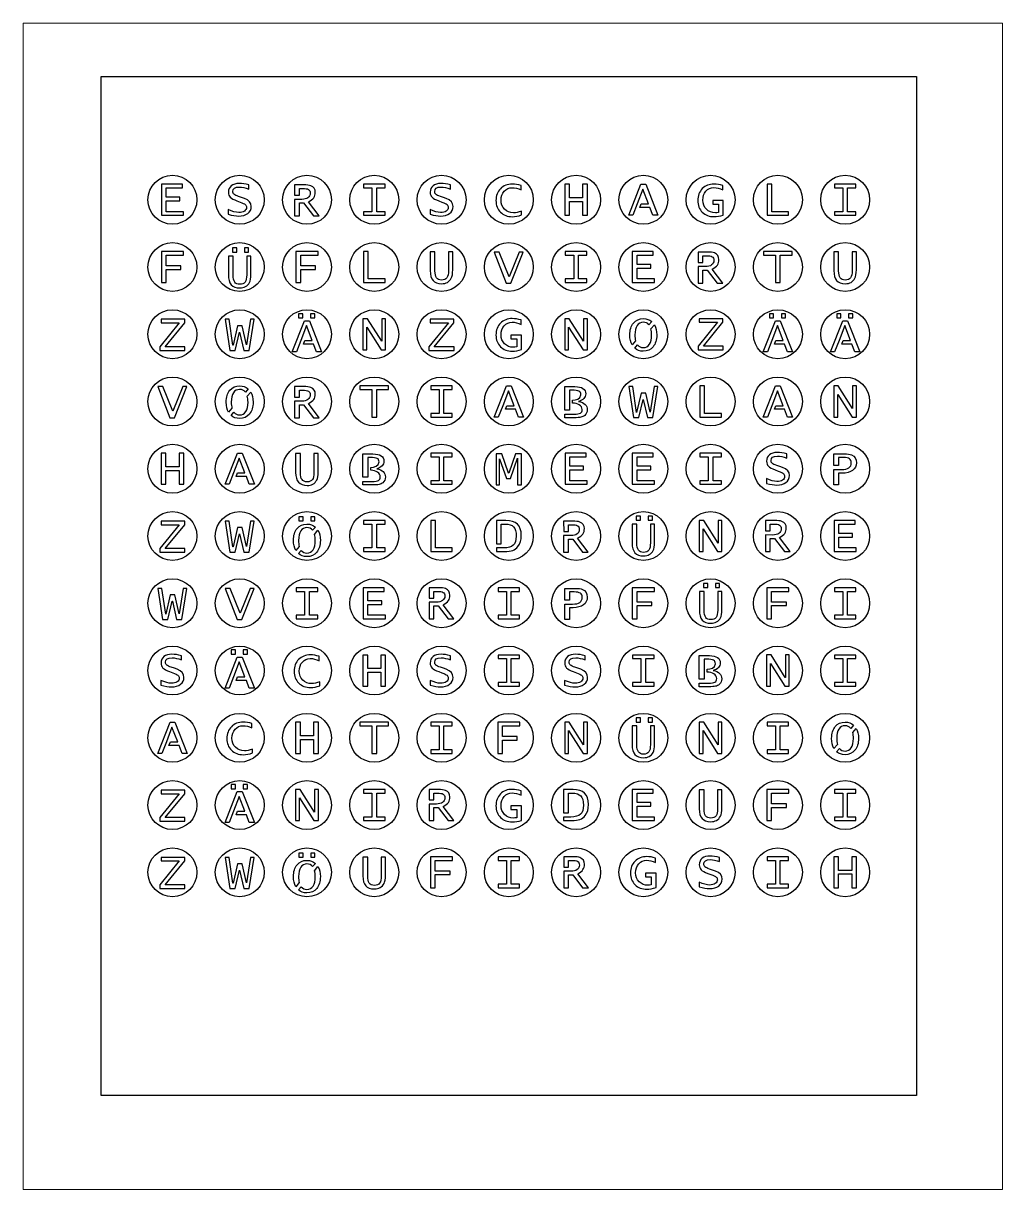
# Paper-space layout 'Layout1' of a CAD drawing. Header units: millimetres. Extents: x -83 to 397, y -95 to 477.
# The model-space entities are those that its viewports show. They can reach past a viewport. Long polylines and large blocks are cut down to what shows.
import ezdxf

# ---------------------------------------------------------------- set-up
doc = ezdxf.new("R2010")
doc.units = ezdxf.units.MM
for name, color, linetype, lineweight in [('Bohrlöcher', 4, 'Continuous', 25), ('Buchstaben', 6, 'Continuous', 25), ('MDF_Platte_10mm', 1, 'Continuous', 25)]:
    doc.layers.add(name, color=color, linetype=linetype, lineweight=lineweight)
doc.layers.add('Ebene 1', color=7, linetype='Continuous', true_color=0xffffff)

# ---------------------------------------------------------------- blocks, each defined once
blk = doc.blocks.new('E')
at = {"layer": 'Ebene 1'}
blk.add_open_spline([(-5.47, -7.91), (-5.47, -7.91), (-5.47, 7.34), (-5.47, 7.34), (-5.47, 7.34), (-5.47, 7.34), (4.84, 7.34), (4.84, 7.34), (4.84, 7.34), (4.84, 7.34), (4.84, 5.58), (4.84, 5.58), (4.84, 5.58), (4.84, 5.58), (-3.13, 5.58), (-3.13, 5.58), (-3.13, 5.58), (-3.13, 5.58), (-3.13, 0.96), (-3.13, 0.96), (-3.13, 0.96), (-3.13, 0.96), (3.63, 0.96), (3.63, 0.96), (3.63, 0.96), (3.63, 0.96), (3.63, -0.8), (3.63, -0.8), (3.63, -0.8), (3.63, -0.8), (-3.13, -0.8), (-3.13, -0.8), (-3.13, -0.8), (-3.13, -0.8), (-3.13, -6.15), (-3.13, -6.15), (-3.13, -6.15), (-3.13, -6.15), (5.39, -6.15), (5.39, -6.15), (5.39, -6.15), (5.39, -6.15), (5.39, -7.91), (5.39, -7.91), (5.39, -7.91), (5.39, -7.91), (-5.47, -7.91), (-5.47, -7.91)], degree=3, knots=[0, 0, 0, 0, 0.083333, 0.083333, 0.083333, 0.083333, 0.166667, 0.166667, 0.166667, 0.166667, 0.25, 0.25, 0.25, 0.25, 0.333333, 0.333333, 0.333333, 0.333333, 0.416667, 0.416667, 0.416667, 0.416667, 0.5, 0.5, 0.5, 0.5, 0.583333, 0.583333, 0.583333, 0.583333, 0.666667, 0.666667, 0.666667, 0.666667, 0.75, 0.75, 0.75, 0.75, 0.833333, 0.833333, 0.833333, 0.833333, 0.916667, 0.916667, 0.916667, 0.916667, 1, 1, 1, 1], dxfattribs=at)
blk = doc.blocks.new('S')
at = {"layer": 'Ebene 1'}
blk.add_open_spline([(4.35, 6.98), (4.35, 6.98), (4.35, 4.95), (4.35, 4.95), (4.35, 4.95), (2.63, 5.62), (1.1, 5.95), (-0.24, 5.95), (-0.24, 5.95), (-2.35, 5.95), (-3.41, 5.24), (-3.41, 3.81), (-3.41, 3.81), (-3.41, 3.23), (-3.21, 2.77), (-2.82, 2.42), (-2.82, 2.42), (-2.42, 2.06), (-1.69, 1.7), (-0.62, 1.33), (-0.62, 1.33), (-0.62, 1.33), (0.88, 0.81), (0.88, 0.81), (0.88, 0.81), (0.88, 0.81), (2.3, 0.31), (2.3, 0.31), (2.3, 0.31), (4.52, -0.46), (5.62, -1.77), (5.62, -3.63), (5.62, -3.63), (5.62, -5.04), (5.06, -6.17), (3.93, -7.01), (3.93, -7.01), (2.8, -7.86), (1.29, -8.28), (-0.6, -8.28), (-0.6, -8.28), (-1.92, -8.28), (-3.62, -8), (-5.7, -7.43), (-5.7, -7.43), (-5.7, -7.43), (-5.7, -5.11), (-5.7, -5.11), (-5.7, -5.11), (-3.63, -6.05), (-1.9, -6.52), (-0.54, -6.52), (-0.54, -6.52), (0.62, -6.52), (1.55, -6.29), (2.24, -5.84), (2.24, -5.84), (2.93, -5.38), (3.27, -4.77), (3.27, -4), (3.27, -4), (3.27, -3.41), (3.07, -2.95), (2.66, -2.61), (2.66, -2.61), (2.25, -2.27), (1.41, -1.86), (0.13, -1.39), (0.13, -1.39), (0.13, -1.39), (-1.44, -0.83), (-1.44, -0.83), (-1.44, -0.83), (-3, -0.25), (-4.08, 0.35), (-4.69, 0.96), (-4.69, 0.96), (-5.29, 1.57), (-5.6, 2.38), (-5.6, 3.39), (-5.6, 3.39), (-5.6, 4.77), (-5.13, 5.83), (-4.2, 6.58), (-4.2, 6.58), (-3.27, 7.33), (-1.96, 7.71), (-0.27, 7.71), (-0.27, 7.71), (1.1, 7.71), (2.64, 7.47), (4.35, 6.98)], degree=3, knots=[0, 0, 0, 0, 0.043478, 0.043478, 0.043478, 0.043478, 0.086957, 0.086957, 0.086957, 0.086957, 0.130435, 0.130435, 0.130435, 0.130435, 0.173913, 0.173913, 0.173913, 0.173913, 0.217391, 0.217391, 0.217391, 0.217391, 0.26087, 0.26087, 0.26087, 0.26087, 0.304348, 0.304348, 0.304348, 0.304348, 0.347826, 0.347826, 0.347826, 0.347826, 0.391304, 0.391304, 0.391304, 0.391304, 0.434783, 0.434783, 0.434783, 0.434783, 0.478261, 0.478261, 0.478261, 0.478261, 0.521739, 0.521739, 0.521739, 0.521739, 0.565217, 0.565217, 0.565217, 0.565217, 0.608696, 0.608696, 0.608696, 0.608696, 0.652174, 0.652174, 0.652174, 0.652174, 0.695652, 0.695652, 0.695652, 0.695652, 0.73913, 0.73913, 0.73913, 0.73913, 0.782609, 0.782609, 0.782609, 0.782609, 0.826087, 0.826087, 0.826087, 0.826087, 0.869565, 0.869565, 0.869565, 0.869565, 0.913043, 0.913043, 0.913043, 0.913043, 0.956522, 0.956522, 0.956522, 0.956522, 1, 1, 1, 1], dxfattribs=at)
blk = doc.blocks.new('R')
at = {"layer": 'Ebene 1'}
blk.add_open_spline([(-3.75, 5.56), (-3.75, 5.56), (-3.75, 2.21), (-3.75, 2.21), (-3.75, 2.21), (-3.75, 2.21), (-6.09, 2.21), (-6.09, 2.21), (-6.09, 2.21), (-6.09, 2.21), (-6.1, 7.32), (-6.1, 7.32), (-6.1, 7.32), (-6.1, 7.32), (-1.83, 7.32), (-1.83, 7.32), (-1.83, 7.32), (-0.05, 7.32), (1.18, 7.18), (1.87, 6.88), (1.87, 6.88), (3.34, 6.27), (4.08, 5.19), (4.08, 3.65), (4.08, 3.65), (4.08, 2.59), (3.82, 1.7), (3.31, 0.99), (3.31, 0.99), (2.8, 0.28), (1.95, -0.38), (0.75, -0.99), (0.75, -0.99), (0.75, -0.99), (6.01, -7.93), (6.01, -7.93), (6.01, -7.93), (6.01, -7.93), (3.17, -7.93), (3.17, -7.93), (3.17, -7.93), (3.17, -7.93), (-1.64, -1.58), (-1.64, -1.58), (-1.64, -1.58), (-1.64, -1.58), (-3.75, -1.58), (-3.75, -1.58), (-3.75, -1.58), (-3.75, -1.58), (-3.75, -7.93), (-3.75, -7.93), (-3.75, -7.93), (-3.75, -7.93), (-6.1, -7.93), (-6.1, -7.93), (-6.1, -7.93), (-6.1, -7.93), (-6.1, 0.21), (-6.1, 0.21), (-6.1, 0.21), (-6.1, 0.21), (-2.52, 0.19), (-2.52, 0.19), (-2.52, 0.19), (-1.26, 0.18), (-0.26, 0.47), (0.48, 1.02), (0.48, 1.02), (1.21, 1.58), (1.58, 2.32), (1.58, 3.27), (1.58, 3.27), (1.58, 4.14), (1.31, 4.75), (0.75, 5.07), (0.75, 5.07), (0.2, 5.4), (-0.83, 5.56), (-2.31, 5.56), (-2.31, 5.56), (-2.31, 5.56), (-3.75, 5.56), (-3.75, 5.56)], degree=3, knots=[0, 0, 0, 0, 0.047619, 0.047619, 0.047619, 0.047619, 0.095238, 0.095238, 0.095238, 0.095238, 0.142857, 0.142857, 0.142857, 0.142857, 0.190476, 0.190476, 0.190476, 0.190476, 0.238095, 0.238095, 0.238095, 0.238095, 0.285714, 0.285714, 0.285714, 0.285714, 0.333333, 0.333333, 0.333333, 0.333333, 0.380952, 0.380952, 0.380952, 0.380952, 0.428571, 0.428571, 0.428571, 0.428571, 0.47619, 0.47619, 0.47619, 0.47619, 0.52381, 0.52381, 0.52381, 0.52381, 0.571429, 0.571429, 0.571429, 0.571429, 0.619048, 0.619048, 0.619048, 0.619048, 0.666667, 0.666667, 0.666667, 0.666667, 0.714286, 0.714286, 0.714286, 0.714286, 0.761905, 0.761905, 0.761905, 0.761905, 0.809524, 0.809524, 0.809524, 0.809524, 0.857143, 0.857143, 0.857143, 0.857143, 0.904762, 0.904762, 0.904762, 0.904762, 0.952381, 0.952381, 0.952381, 0.952381, 1, 1, 1, 1], dxfattribs=at)
blk = doc.blocks.new('I')
at = {"layer": 'Ebene 1'}
blk.add_open_spline([(-5.32, -7.91), (-5.32, -7.91), (-5.32, -6.15), (-5.32, -6.15), (-5.32, -6.15), (-5.32, -6.15), (-1.22, -6.15), (-1.22, -6.15), (-1.22, -6.15), (-1.22, -6.15), (-1.22, 5.58), (-1.22, 5.58), (-1.22, 5.58), (-1.22, 5.58), (-5.32, 5.58), (-5.32, 5.58), (-5.32, 5.58), (-5.32, 5.58), (-5.32, 7.34), (-5.32, 7.34), (-5.32, 7.34), (-5.32, 7.34), (5.24, 7.34), (5.24, 7.34), (5.24, 7.34), (5.24, 7.34), (5.24, 5.58), (5.24, 5.58), (5.24, 5.58), (5.24, 5.58), (1.14, 5.58), (1.14, 5.58), (1.14, 5.58), (1.14, 5.58), (1.14, -6.15), (1.14, -6.15), (1.14, -6.15), (1.14, -6.15), (5.24, -6.15), (5.24, -6.15), (5.24, -6.15), (5.24, -6.15), (5.24, -7.91), (5.24, -7.91), (5.24, -7.91), (5.24, -7.91), (-5.32, -7.91), (-5.32, -7.91)], degree=3, knots=[0, 0, 0, 0, 0.083333, 0.083333, 0.083333, 0.083333, 0.166667, 0.166667, 0.166667, 0.166667, 0.25, 0.25, 0.25, 0.25, 0.333333, 0.333333, 0.333333, 0.333333, 0.416667, 0.416667, 0.416667, 0.416667, 0.5, 0.5, 0.5, 0.5, 0.583333, 0.583333, 0.583333, 0.583333, 0.666667, 0.666667, 0.666667, 0.666667, 0.75, 0.75, 0.75, 0.75, 0.833333, 0.833333, 0.833333, 0.833333, 0.916667, 0.916667, 0.916667, 0.916667, 1, 1, 1, 1], dxfattribs=at)
blk = doc.blocks.new('C')
at = {"layer": 'Ebene 1'}
blk.add_open_spline([(6.22, -7.46), (4.65, -8.03), (3.17, -8.31), (1.78, -8.31), (1.78, -8.31), (-0.64, -8.31), (-2.59, -7.58), (-4.08, -6.13), (-4.08, -6.13), (-5.56, -4.67), (-6.3, -2.76), (-6.3, -0.39), (-6.3, -0.39), (-6.3, 2.01), (-5.56, 3.96), (-4.09, 5.44), (-4.09, 5.44), (-2.61, 6.93), (-0.69, 7.68), (1.69, 7.68), (1.69, 7.68), (3.04, 7.68), (4.48, 7.45), (6.01, 6.99), (6.01, 6.99), (6.01, 6.99), (6.01, 4.84), (6.01, 4.84), (6.01, 4.84), (4.44, 5.56), (2.98, 5.92), (1.62, 5.92), (1.62, 5.92), (0.04, 5.92), (-1.26, 5.34), (-2.28, 4.18), (-2.28, 4.18), (-3.3, 3.03), (-3.8, 1.55), (-3.8, -0.23), (-3.8, -0.23), (-3.8, -2.04), (-3.23, -3.52), (-2.08, -4.67), (-2.08, -4.67), (-0.93, -5.82), (0.55, -6.39), (2.36, -6.39), (2.36, -6.39), (3.45, -6.39), (4.74, -6.11), (6.22, -5.54), (6.22, -5.54), (6.22, -5.54), (6.22, -7.46), (6.22, -7.46)], degree=3, knots=[0, 0, 0, 0, 0.071429, 0.071429, 0.071429, 0.071429, 0.142857, 0.142857, 0.142857, 0.142857, 0.214286, 0.214286, 0.214286, 0.214286, 0.285714, 0.285714, 0.285714, 0.285714, 0.357143, 0.357143, 0.357143, 0.357143, 0.428571, 0.428571, 0.428571, 0.428571, 0.5, 0.5, 0.5, 0.5, 0.571429, 0.571429, 0.571429, 0.571429, 0.642857, 0.642857, 0.642857, 0.642857, 0.714286, 0.714286, 0.714286, 0.714286, 0.785714, 0.785714, 0.785714, 0.785714, 0.857143, 0.857143, 0.857143, 0.857143, 0.928571, 0.928571, 0.928571, 0.928571, 1, 1, 1, 1], dxfattribs=at)
blk = doc.blocks.new('H')
at = {"layer": 'Ebene 1'}
blk.add_open_spline([(-5.61, -7.92), (-5.61, -7.92), (-5.61, 7.33), (-5.61, 7.33), (-5.61, 7.33), (-5.61, 7.33), (-3.27, 7.33), (-3.27, 7.33), (-3.27, 7.33), (-3.27, 7.33), (-3.27, 0.67), (-3.27, 0.67), (-3.27, 0.67), (-3.27, 0.67), (3.18, 0.67), (3.18, 0.67), (3.18, 0.67), (3.18, 0.67), (3.18, 7.33), (3.18, 7.33), (3.18, 7.33), (3.18, 7.33), (5.53, 7.33), (5.53, 7.33), (5.53, 7.33), (5.53, 7.33), (5.53, -7.92), (5.53, -7.92), (5.53, -7.92), (5.53, -7.92), (3.18, -7.92), (3.18, -7.92), (3.18, -7.92), (3.18, -7.92), (3.18, -1.1), (3.18, -1.1), (3.18, -1.1), (3.18, -1.1), (-3.27, -1.1), (-3.27, -1.1), (-3.27, -1.1), (-3.27, -1.1), (-3.27, -7.92), (-3.27, -7.92), (-3.27, -7.92), (-3.27, -7.92), (-5.61, -7.92), (-5.61, -7.92)], degree=3, knots=[0, 0, 0, 0, 0.083333, 0.083333, 0.083333, 0.083333, 0.166667, 0.166667, 0.166667, 0.166667, 0.25, 0.25, 0.25, 0.25, 0.333333, 0.333333, 0.333333, 0.333333, 0.416667, 0.416667, 0.416667, 0.416667, 0.5, 0.5, 0.5, 0.5, 0.583333, 0.583333, 0.583333, 0.583333, 0.666667, 0.666667, 0.666667, 0.666667, 0.75, 0.75, 0.75, 0.75, 0.833333, 0.833333, 0.833333, 0.833333, 0.916667, 0.916667, 0.916667, 0.916667, 1, 1, 1, 1], dxfattribs=at)
blk = doc.blocks.new('A')
at = {"layer": 'Ebene 1'}
blk.add_open_spline([(-1.07, -2.34), (-1.07, -2.34), (-1.74, -4.11), (-1.74, -4.11), (-1.74, -4.11), (-1.74, -4.11), (0.4, -4.11), (0.4, -4.11), (0.4, -4.11), (0.4, -4.11), (3.22, -4.11), (3.22, -4.11), (3.22, -4.11), (3.22, -4.11), (4.66, -7.92), (4.66, -7.92), (4.66, -7.92), (4.66, -7.92), (7.14, -7.92), (7.14, -7.92), (7.14, -7.92), (7.14, -7.92), (1.13, 7.33), (1.13, 7.33), (1.13, 7.33), (1.13, 7.33), (-1.21, 7.33), (-1.21, 7.33), (-1.21, 7.33), (-1.21, 7.33), (-7.23, -7.92), (-7.23, -7.92), (-7.23, -7.92), (-7.23, -7.92), (-5.2, -7.92), (-5.2, -7.92), (-5.2, -7.92), (-5.2, -7.92), (-3.04, -2.34), (-3.04, -2.34), (-3.04, -2.34), (-3.04, -2.34), (-0.27, 4.94), (-0.27, 4.94), (-0.27, 4.94), (-0.27, 4.94), (2.52, -2.34), (2.52, -2.34), (2.52, -2.34), (2.52, -2.34), (0.39, -2.34), (0.39, -2.34), (0.39, -2.34), (0.39, -2.34), (-1.07, -2.34), (-1.07, -2.34)], degree=3, knots=[0, 0, 0, 0, 0.071429, 0.071429, 0.071429, 0.071429, 0.142857, 0.142857, 0.142857, 0.142857, 0.214286, 0.214286, 0.214286, 0.214286, 0.285714, 0.285714, 0.285714, 0.285714, 0.357143, 0.357143, 0.357143, 0.357143, 0.428571, 0.428571, 0.428571, 0.428571, 0.5, 0.5, 0.5, 0.5, 0.571429, 0.571429, 0.571429, 0.571429, 0.642857, 0.642857, 0.642857, 0.642857, 0.714286, 0.714286, 0.714286, 0.714286, 0.785714, 0.785714, 0.785714, 0.785714, 0.857143, 0.857143, 0.857143, 0.857143, 0.928571, 0.928571, 0.928571, 0.928571, 1, 1, 1, 1], dxfattribs=at)
blk = doc.blocks.new('V')
at = {"layer": 'Ebene 1'}
blk.add_open_spline([(-1.28, -7.93), (-1.28, -7.93), (-7.2, 7.32), (-7.2, 7.32), (-7.2, 7.32), (-7.2, 7.32), (-4.73, 7.32), (-4.73, 7.32), (-4.73, 7.32), (-4.73, 7.32), (0.15, -4.8), (0.15, -4.8), (0.15, -4.8), (0.15, -4.8), (5.12, 7.32), (5.12, 7.32), (5.12, 7.32), (5.12, 7.32), (7.12, 7.32), (7.12, 7.32), (7.12, 7.32), (7.12, 7.32), (1.07, -7.93), (1.07, -7.93), (1.07, -7.93), (1.07, -7.93), (-1.28, -7.93), (-1.28, -7.93)], degree=3, knots=[0, 0, 0, 0, 0.142857, 0.142857, 0.142857, 0.142857, 0.285714, 0.285714, 0.285714, 0.285714, 0.428571, 0.428571, 0.428571, 0.428571, 0.571429, 0.571429, 0.571429, 0.571429, 0.714286, 0.714286, 0.714286, 0.714286, 0.857143, 0.857143, 0.857143, 0.857143, 1, 1, 1, 1], dxfattribs=at)
blk = doc.blocks.new('U')
at = {"layer": 'Ebene 1'}
blk.add_open_spline([(-5.56, 7.44), (-5.56, 7.44), (-3.21, 7.44), (-3.21, 7.44), (-3.21, 7.44), (-3.21, 7.44), (-3.21, -1.82), (-3.21, -1.82), (-3.21, -1.82), (-3.21, -3.44), (-2.96, -4.61), (-2.45, -5.34), (-2.45, -5.34), (-1.94, -6.06), (-1.11, -6.42), (0.03, -6.42), (0.03, -6.42), (1.24, -6.42), (2.1, -6.06), (2.64, -5.34), (2.64, -5.34), (3.17, -4.61), (3.43, -3.42), (3.43, -1.77), (3.43, -1.77), (3.43, -1.77), (3.43, 7.44), (3.43, 7.44), (3.43, 7.44), (3.43, 7.44), (5.48, 7.44), (5.48, 7.44), (5.48, 7.44), (5.48, 7.44), (5.48, -1.42), (5.48, -1.42), (5.48, -1.42), (5.48, -3.33), (5.25, -4.7), (4.8, -5.53), (4.8, -5.53), (3.84, -7.3), (2.26, -8.18), (0.05, -8.18), (0.05, -8.18), (-1.86, -8.18), (-3.27, -7.66), (-4.18, -6.61), (-4.18, -6.61), (-5.1, -5.57), (-5.56, -3.96), (-5.56, -1.79), (-5.56, -1.79), (-5.56, -1.79), (-5.56, 7.44), (-5.56, 7.44)], degree=3, knots=[0, 0, 0, 0, 0.071429, 0.071429, 0.071429, 0.071429, 0.142857, 0.142857, 0.142857, 0.142857, 0.214286, 0.214286, 0.214286, 0.214286, 0.285714, 0.285714, 0.285714, 0.285714, 0.357143, 0.357143, 0.357143, 0.357143, 0.428571, 0.428571, 0.428571, 0.428571, 0.5, 0.5, 0.5, 0.5, 0.571429, 0.571429, 0.571429, 0.571429, 0.642857, 0.642857, 0.642857, 0.642857, 0.714286, 0.714286, 0.714286, 0.714286, 0.785714, 0.785714, 0.785714, 0.785714, 0.857143, 0.857143, 0.857143, 0.857143, 0.928571, 0.928571, 0.928571, 0.928571, 1, 1, 1, 1], dxfattribs=at)
blk = doc.blocks.new('B')
at = {"layer": 'Ebene 1'}
blk.add_open_spline([(-5.54, -4.19), (-5.54, -4.19), (-3.2, -4.19), (-3.2, -4.19), (-3.2, -4.19), (-3.2, -4.19), (-3.2, 5.54), (-3.2, 5.54), (-3.2, 5.54), (-3.2, 5.54), (-2.11, 5.54), (-2.11, 5.54), (-2.11, 5.54), (-0.36, 5.54), (0.82, 5.39), (1.43, 5.09), (1.43, 5.09), (2.04, 4.79), (2.35, 4.21), (2.35, 3.34), (2.35, 3.34), (2.33, 1.23), (-0.32, 0.7), (-1.56, 0.7), (-1.56, 0.7), (-1.56, 0.7), (-1.7, 0.7), (-1.7, 0.7), (-1.7, 0.7), (-1.7, 0.7), (-1.7, -0.76), (-1.7, -0.76), (-1.7, -0.76), (-1.7, -0.76), (-1.52, -0.76), (-1.52, -0.76), (-1.52, -0.76), (-0.6, -0.76), (0.78, -1.16), (1.54, -1.62), (1.54, -1.62), (2.49, -2.2), (2.97, -2.98), (2.97, -3.97), (2.97, -3.97), (2.97, -4.81), (2.68, -5.4), (2.1, -5.71), (2.1, -5.71), (1.52, -6.03), (0.45, -6.19), (-1.09, -6.19), (-1.09, -6.19), (-1.09, -6.19), (-5.54, -6.19), (-5.54, -6.19), (-5.54, -6.19), (-5.54, -6.19), (-5.55, -7.95), (-5.55, -7.95), (-5.55, -7.95), (-5.55, -7.95), (-0.95, -7.95), (-0.95, -7.95), (-0.95, -7.95), (0.58, -7.95), (1.69, -7.88), (2.38, -7.73), (2.38, -7.73), (3.07, -7.58), (3.68, -7.28), (4.22, -6.83), (4.22, -6.83), (5.05, -6.15), (5.47, -5.21), (5.47, -4), (5.47, -4), (5.47, -1.9), (4.06, -0.55), (1.23, 0.03), (1.23, 0.03), (2.33, 0.31), (3.19, 0.77), (3.8, 1.42), (3.8, 1.42), (4.41, 2.08), (4.72, 2.85), (4.72, 3.76), (4.72, 3.76), (4.72, 6.12), (2.94, 7.3), (-0.63, 7.3), (-0.63, 7.3), (-0.63, 7.3), (-5.55, 7.3), (-5.55, 7.3), (-5.55, 7.3), (-5.55, 7.3), (-5.54, 2.7), (-5.54, 2.7), (-5.54, 2.7), (-5.54, 2.7), (-5.54, -4.19), (-5.54, -4.19)], degree=3, knots=[0, 0, 0, 0, 0.038462, 0.038462, 0.038462, 0.038462, 0.076923, 0.076923, 0.076923, 0.076923, 0.115385, 0.115385, 0.115385, 0.115385, 0.153846, 0.153846, 0.153846, 0.153846, 0.192308, 0.192308, 0.192308, 0.192308, 0.230769, 0.230769, 0.230769, 0.230769, 0.269231, 0.269231, 0.269231, 0.269231, 0.307692, 0.307692, 0.307692, 0.307692, 0.346154, 0.346154, 0.346154, 0.346154, 0.384615, 0.384615, 0.384615, 0.384615, 0.423077, 0.423077, 0.423077, 0.423077, 0.461538, 0.461538, 0.461538, 0.461538, 0.5, 0.5, 0.5, 0.5, 0.538462, 0.538462, 0.538462, 0.538462, 0.576923, 0.576923, 0.576923, 0.576923, 0.615385, 0.615385, 0.615385, 0.615385, 0.653846, 0.653846, 0.653846, 0.653846, 0.692308, 0.692308, 0.692308, 0.692308, 0.730769, 0.730769, 0.730769, 0.730769, 0.769231, 0.769231, 0.769231, 0.769231, 0.807692, 0.807692, 0.807692, 0.807692, 0.846154, 0.846154, 0.846154, 0.846154, 0.884615, 0.884615, 0.884615, 0.884615, 0.923077, 0.923077, 0.923077, 0.923077, 0.961538, 0.961538, 0.961538, 0.961538, 1, 1, 1, 1], dxfattribs=at)
blk = doc.blocks.new('Z')
at = {"layer": 'Ebene 1'}
blk.add_open_spline([(-6.2, -7.92), (-6.2, -7.92), (-6.2, -6.16), (-6.2, -6.16), (-6.2, -6.16), (-6.2, -6.16), (3.37, 5.57), (3.37, 5.57), (3.37, 5.57), (3.37, 5.57), (-5.61, 5.57), (-5.61, 5.57), (-5.61, 5.57), (-5.61, 5.57), (-5.61, 7.33), (-5.61, 7.33), (-5.61, 7.33), (-5.61, 7.33), (6.02, 7.33), (6.02, 7.33), (6.02, 7.33), (6.02, 7.33), (6.02, 5.57), (6.02, 5.57), (6.02, 5.57), (6.02, 5.57), (-3.54, -6.16), (-3.54, -6.16), (-3.54, -6.16), (-3.54, -6.16), (6.12, -6.16), (6.12, -6.16), (6.12, -6.16), (6.12, -6.16), (6.12, -7.92), (6.12, -7.92), (6.12, -7.92), (6.12, -7.92), (-6.2, -7.92), (-6.2, -7.92)], degree=3, knots=[0, 0, 0, 0, 0.1, 0.1, 0.1, 0.1, 0.2, 0.2, 0.2, 0.2, 0.3, 0.3, 0.3, 0.3, 0.4, 0.4, 0.4, 0.4, 0.5, 0.5, 0.5, 0.5, 0.6, 0.6, 0.6, 0.6, 0.7, 0.7, 0.7, 0.7, 0.8, 0.8, 0.8, 0.8, 0.9, 0.9, 0.9, 0.9, 1, 1, 1, 1], dxfattribs=at)
blk = doc.blocks.new('Ä')
at = {"layer": 'Ebene 1'}
for points, knots in [([(-1.07, -2.34), (-1.07, -2.34), (-1.74, -4.11), (-1.74, -4.11), (-1.74, -4.11), (-1.74, -4.11), (0.4, -4.11), (0.4, -4.11), (0.4, -4.11), (0.4, -4.11), (3.22, -4.11), (3.22, -4.11), (3.22, -4.11), (3.22, -4.11), (4.66, -7.92), (4.66, -7.92), (4.66, -7.92), (4.66, -7.92), (7.14, -7.92), (7.14, -7.92), (7.14, -7.92), (7.14, -7.92), (1.13, 7.33), (1.13, 7.33), (1.13, 7.33), (1.13, 7.33), (-1.21, 7.33), (-1.21, 7.33), (-1.21, 7.33), (-1.21, 7.33), (-7.23, -7.92), (-7.23, -7.92), (-7.23, -7.92), (-7.23, -7.92), (-5.2, -7.92), (-5.2, -7.92), (-5.2, -7.92), (-5.2, -7.92), (-3.04, -2.34), (-3.04, -2.34), (-3.04, -2.34), (-3.04, -2.34), (-0.27, 4.94), (-0.27, 4.94), (-0.27, 4.94), (-0.27, 4.94), (2.52, -2.34), (2.52, -2.34), (2.52, -2.34), (2.52, -2.34), (0.39, -2.34), (0.39, -2.34), (0.39, -2.34), (0.39, -2.34), (-1.07, -2.34), (-1.07, -2.34)], [0, 0, 0, 0, 0.071429, 0.071429, 0.071429, 0.071429, 0.142857, 0.142857, 0.142857, 0.142857, 0.214286, 0.214286, 0.214286, 0.214286, 0.285714, 0.285714, 0.285714, 0.285714, 0.357143, 0.357143, 0.357143, 0.357143, 0.428571, 0.428571, 0.428571, 0.428571, 0.5, 0.5, 0.5, 0.5, 0.571429, 0.571429, 0.571429, 0.571429, 0.642857, 0.642857, 0.642857, 0.642857, 0.714286, 0.714286, 0.714286, 0.714286, 0.785714, 0.785714, 0.785714, 0.785714, 0.857143, 0.857143, 0.857143, 0.857143, 0.928571, 0.928571, 0.928571, 0.928571, 1, 1, 1, 1]), ([(-4.17, 8.75), (-4.17, 8.75), (-4.17, 10.81), (-4.17, 10.81), (-4.17, 10.81), (-4.17, 10.81), (-2.11, 10.81), (-2.11, 10.81), (-2.11, 10.81), (-2.11, 10.81), (-2.11, 8.75), (-2.11, 8.75), (-2.11, 8.75), (-2.11, 8.75), (-4.17, 8.75), (-4.17, 8.75)], [0, 0, 0, 0, 0.25, 0.25, 0.25, 0.25, 0.5, 0.5, 0.5, 0.5, 0.75, 0.75, 0.75, 0.75, 1, 1, 1, 1]), ([(1.69, 8.75), (1.69, 8.75), (1.69, 10.81), (1.69, 10.81), (1.69, 10.81), (1.69, 10.81), (3.75, 10.81), (3.75, 10.81), (3.75, 10.81), (3.75, 10.81), (3.75, 8.75), (3.75, 8.75), (3.75, 8.75), (3.75, 8.75), (1.69, 8.75), (1.69, 8.75)], [0, 0, 0, 0, 0.25, 0.25, 0.25, 0.25, 0.5, 0.5, 0.5, 0.5, 0.75, 0.75, 0.75, 0.75, 1, 1, 1, 1])]:
    blk.add_open_spline(points, degree=3, knots=knots, dxfattribs=at)
blk = doc.blocks.new('W')
at = {"layer": 'Ebene 1'}
blk.add_open_spline([(-4.9, -7.92), (-4.9, -7.92), (-7.17, 7.33), (-7.17, 7.33), (-7.17, 7.33), (-7.17, 7.33), (-5.17, 7.33), (-5.17, 7.33), (-5.17, 7.33), (-5.17, 7.33), (-3.32, -5.34), (-3.32, -5.34), (-3.32, -5.34), (-3.32, -5.34), (-3.28, -5.34), (-3.28, -5.34), (-3.28, -5.34), (-3.28, -5.34), (-1.08, 4.11), (-1.08, 4.11), (-1.08, 4.11), (-1.08, 4.11), (1.17, 4.11), (1.17, 4.11), (1.17, 4.11), (1.17, 4.11), (3.34, -5.2), (3.34, -5.2), (3.34, -5.2), (3.34, -5.2), (3.37, -5.2), (3.37, -5.2), (3.37, -5.2), (3.37, -5.2), (5.32, 7.33), (5.32, 7.33), (5.32, 7.33), (5.32, 7.33), (7.11, 7.33), (7.11, 7.33), (7.11, 7.33), (7.11, 7.33), (4.6, -7.92), (4.6, -7.92), (4.6, -7.92), (4.6, -7.92), (2.05, -7.92), (2.05, -7.92), (2.05, -7.92), (2.05, -7.92), (-0.05, 1.03), (-0.05, 1.03), (-0.05, 1.03), (-0.05, 1.03), (-0.07, 1.03), (-0.07, 1.03), (-0.07, 1.03), (-0.07, 1.03), (-2.19, -7.92), (-2.19, -7.92), (-2.19, -7.92), (-2.19, -7.92), (-4.9, -7.92), (-4.9, -7.92)], degree=3, knots=[0, 0, 0, 0, 0.0625, 0.0625, 0.0625, 0.0625, 0.125, 0.125, 0.125, 0.125, 0.1875, 0.1875, 0.1875, 0.1875, 0.25, 0.25, 0.25, 0.25, 0.3125, 0.3125, 0.3125, 0.3125, 0.375, 0.375, 0.375, 0.375, 0.4375, 0.4375, 0.4375, 0.4375, 0.5, 0.5, 0.5, 0.5, 0.5625, 0.5625, 0.5625, 0.5625, 0.625, 0.625, 0.625, 0.625, 0.6875, 0.6875, 0.6875, 0.6875, 0.75, 0.75, 0.75, 0.75, 0.8125, 0.8125, 0.8125, 0.8125, 0.875, 0.875, 0.875, 0.875, 0.9375, 0.9375, 0.9375, 0.9375, 1, 1, 1, 1], dxfattribs=at)
blk = doc.blocks.new('N')
at = {"layer": 'Ebene 1'}
blk.add_open_spline([(-5.61, -7.93), (-5.61, -7.93), (-5.61, 7.37), (-5.61, 7.37), (-5.61, 7.37), (-5.61, 7.37), (-3.4, 7.37), (-3.4, 7.37), (-3.4, 7.37), (-3.4, 7.37), (3.59, -3.73), (3.59, -3.73), (3.59, -3.73), (3.59, -3.73), (3.62, -3.73), (3.62, -3.73), (3.62, -3.73), (3.62, -3.73), (3.62, 7.37), (3.62, 7.37), (3.62, 7.37), (3.62, 7.37), (5.53, 7.37), (5.53, 7.37), (5.53, 7.37), (5.53, 7.37), (5.53, -7.93), (5.53, -7.93), (5.53, -7.93), (5.53, -7.93), (3.37, -7.93), (3.37, -7.93), (3.37, -7.93), (3.37, -7.93), (-3.68, 3.24), (-3.68, 3.24), (-3.68, 3.24), (-3.68, 3.24), (-3.71, 3.24), (-3.71, 3.24), (-3.71, 3.24), (-3.71, 3.24), (-3.71, -7.93), (-3.71, -7.93), (-3.71, -7.93), (-3.71, -7.93), (-5.61, -7.93), (-5.61, -7.93)], degree=3, knots=[0, 0, 0, 0, 0.083333, 0.083333, 0.083333, 0.083333, 0.166667, 0.166667, 0.166667, 0.166667, 0.25, 0.25, 0.25, 0.25, 0.333333, 0.333333, 0.333333, 0.333333, 0.416667, 0.416667, 0.416667, 0.416667, 0.5, 0.5, 0.5, 0.5, 0.583333, 0.583333, 0.583333, 0.583333, 0.666667, 0.666667, 0.666667, 0.666667, 0.75, 0.75, 0.75, 0.75, 0.833333, 0.833333, 0.833333, 0.833333, 0.916667, 0.916667, 0.916667, 0.916667, 1, 1, 1, 1], dxfattribs=at)
blk = doc.blocks.new('O')
at = {"layer": 'Ebene 1'}
for points in [[(-5.48, -5.23), (-5.48, -5.23), (-3.81, -3.24), (-3.81, -3.24), (-3.81, -3.24), (-4.03, -2.41), (-4.14, -1.43), (-4.14, -0.31), (-4.14, -0.31), (-4.14, 1.68), (-3.79, 3.22), (-3.08, 4.3), (-3.08, 4.3), (-2.37, 5.38), (-1.35, 5.92), (-0.04, 5.92), (-0.04, 5.92), (1.15, 5.92), (2.06, 5.52), (2.76, 4.63), (2.76, 4.63), (2.76, 4.63), (4.09, 6.21), (4.09, 6.21), (4.09, 6.21), (2.99, 7.2), (1.63, 7.68), (-0.04, 7.68), (-0.04, 7.68), (-2.05, 7.68), (-3.66, 6.96), (-4.85, 5.51), (-4.85, 5.51), (-6.04, 4.07), (-6.64, 2.13), (-6.64, -0.31), (-6.64, -0.31), (-6.64, -2.27), (-6.25, -3.92), (-5.48, -5.23)], [(-2.84, -5.25), (-2.84, -5.25), (-4.2, -6.82), (-4.2, -6.82), (-4.2, -6.82), (-3.09, -7.81), (-1.71, -8.31), (-0.04, -8.31), (-0.04, -8.31), (1.97, -8.31), (3.57, -7.59), (4.77, -6.14), (4.77, -6.14), (5.96, -4.69), (6.56, -2.75), (6.56, -0.31), (6.56, -0.31), (6.56, 1.67), (6.18, 3.29), (5.39, 4.61), (5.39, 4.61), (5.39, 4.61), (3.73, 2.62), (3.73, 2.62), (3.73, 2.62), (3.96, 1.79), (4.07, 0.81), (4.07, -0.31), (4.07, -0.31), (4.07, -2.3), (3.72, -3.85), (3, -4.92), (3, -4.92), (2.29, -6.01), (1.27, -6.55), (-0.04, -6.55), (-0.04, -6.55), (-1.23, -6.55), (-2.14, -6.13), (-2.84, -5.25)]]:
    blk.add_open_spline(points, degree=3, knots=[0, 0, 0, 0, 0.1, 0.1, 0.1, 0.1, 0.2, 0.2, 0.2, 0.2, 0.3, 0.3, 0.3, 0.3, 0.4, 0.4, 0.4, 0.4, 0.5, 0.5, 0.5, 0.5, 0.6, 0.6, 0.6, 0.6, 0.7, 0.7, 0.7, 0.7, 0.8, 0.8, 0.8, 0.8, 0.9, 0.9, 0.9, 0.9, 1, 1, 1, 1], dxfattribs=at)
blk = doc.blocks.new('M')
at = {"layer": 'Ebene 1'}
blk.add_open_spline([(-6.25, -7.94), (-6.25, -7.94), (-6.25, 7.31), (-6.25, 7.31), (-6.25, 7.31), (-6.25, 7.31), (-3.44, 7.31), (-3.44, 7.31), (-3.44, 7.31), (-3.44, 7.31), (-0.09, -2.08), (-0.09, -2.08), (-0.09, -2.08), (-0.09, -2.08), (-0.06, -2.08), (-0.06, -2.08), (-0.06, -2.08), (-0.06, -2.08), (3.23, 7.31), (3.23, 7.31), (3.23, 7.31), (3.23, 7.31), (6.17, 7.31), (6.17, 7.31), (6.17, 7.31), (6.17, 7.31), (6.17, -7.94), (6.17, -7.94), (6.17, -7.94), (6.17, -7.94), (4.26, -7.94), (4.26, -7.94), (4.26, -7.94), (4.26, -7.94), (4.26, 5.15), (4.26, 5.15), (4.26, 5.15), (4.26, 5.15), (4.23, 5.15), (4.23, 5.15), (4.23, 5.15), (4.23, 5.15), (0.8, -4.72), (0.8, -4.72), (0.8, -4.72), (0.8, -4.72), (-1.18, -4.72), (-1.18, -4.72), (-1.18, -4.72), (-1.18, -4.72), (-4.6, 4.87), (-4.6, 4.87), (-4.6, 4.87), (-4.6, 4.87), (-4.62, 4.87), (-4.62, 4.87), (-4.62, 4.87), (-4.62, 4.87), (-4.62, -7.94), (-4.62, -7.94), (-4.62, -7.94), (-4.62, -7.94), (-6.25, -7.94), (-6.25, -7.94)], degree=3, knots=[0, 0, 0, 0, 0.0625, 0.0625, 0.0625, 0.0625, 0.125, 0.125, 0.125, 0.125, 0.1875, 0.1875, 0.1875, 0.1875, 0.25, 0.25, 0.25, 0.25, 0.3125, 0.3125, 0.3125, 0.3125, 0.375, 0.375, 0.375, 0.375, 0.4375, 0.4375, 0.4375, 0.4375, 0.5, 0.5, 0.5, 0.5, 0.5625, 0.5625, 0.5625, 0.5625, 0.625, 0.625, 0.625, 0.625, 0.6875, 0.6875, 0.6875, 0.6875, 0.75, 0.75, 0.75, 0.75, 0.8125, 0.8125, 0.8125, 0.8125, 0.875, 0.875, 0.875, 0.875, 0.9375, 0.9375, 0.9375, 0.9375, 1, 1, 1, 1], dxfattribs=at)
blk = doc.blocks.new('Ö')
at = {"layer": 'Ebene 1'}
for points, knots in [([(-5.48, -7.05), (-5.48, -7.05), (-3.81, -5.06), (-3.81, -5.06), (-3.81, -5.06), (-4.03, -4.22), (-4.14, -3.24), (-4.14, -2.12), (-4.14, -2.12), (-4.14, -0.13), (-3.79, 1.4), (-3.08, 2.48), (-3.08, 2.48), (-2.37, 3.57), (-1.35, 4.11), (-0.04, 4.11), (-0.04, 4.11), (1.15, 4.11), (2.06, 3.7), (2.76, 2.81), (2.76, 2.81), (2.76, 2.81), (4.09, 4.4), (4.09, 4.4), (4.09, 4.4), (2.99, 5.39), (1.63, 5.87), (-0.04, 5.87), (-0.04, 5.87), (-2.05, 5.87), (-3.66, 5.14), (-4.85, 3.7), (-4.85, 3.7), (-6.04, 2.25), (-6.64, 0.31), (-6.64, -2.12), (-6.64, -2.12), (-6.64, -4.09), (-6.25, -5.73), (-5.48, -7.05)], [0, 0, 0, 0, 0.1, 0.1, 0.1, 0.1, 0.2, 0.2, 0.2, 0.2, 0.3, 0.3, 0.3, 0.3, 0.4, 0.4, 0.4, 0.4, 0.5, 0.5, 0.5, 0.5, 0.6, 0.6, 0.6, 0.6, 0.7, 0.7, 0.7, 0.7, 0.8, 0.8, 0.8, 0.8, 0.9, 0.9, 0.9, 0.9, 1, 1, 1, 1]), ([(-4, 7.42), (-4, 7.42), (-4, 9.47), (-4, 9.47), (-4, 9.47), (-4, 9.47), (-1.94, 9.47), (-1.94, 9.47), (-1.94, 9.47), (-1.94, 9.47), (-1.94, 7.42), (-1.94, 7.42), (-1.94, 7.42), (-1.94, 7.42), (-4, 7.42), (-4, 7.42)], [0, 0, 0, 0, 0.25, 0.25, 0.25, 0.25, 0.5, 0.5, 0.5, 0.5, 0.75, 0.75, 0.75, 0.75, 1, 1, 1, 1]), ([(1.86, 7.42), (1.86, 7.42), (1.86, 9.47), (1.86, 9.47), (1.86, 9.47), (1.86, 9.47), (3.91, 9.47), (3.91, 9.47), (3.91, 9.47), (3.91, 9.47), (3.91, 7.42), (3.91, 7.42), (3.91, 7.42), (3.91, 7.42), (1.86, 7.42), (1.86, 7.42)], [0, 0, 0, 0, 0.25, 0.25, 0.25, 0.25, 0.5, 0.5, 0.5, 0.5, 0.75, 0.75, 0.75, 0.75, 1, 1, 1, 1]), ([(-2.84, -7.06), (-2.84, -7.06), (-4.2, -8.63), (-4.2, -8.63), (-4.2, -8.63), (-3.09, -9.63), (-1.71, -10.12), (-0.04, -10.12), (-0.04, -10.12), (1.97, -10.12), (3.57, -9.4), (4.77, -7.95), (4.77, -7.95), (5.96, -6.51), (6.56, -4.56), (6.56, -2.12), (6.56, -2.12), (6.56, -0.14), (6.18, 1.47), (5.39, 2.8), (5.39, 2.8), (5.39, 2.8), (3.73, 0.8), (3.73, 0.8), (3.73, 0.8), (3.96, -0.03), (4.07, -1), (4.07, -2.12), (4.07, -2.12), (4.07, -4.12), (3.72, -5.66), (3, -6.74), (3, -6.74), (2.29, -7.82), (1.27, -8.36), (-0.04, -8.36), (-0.04, -8.36), (-1.23, -8.36), (-2.14, -7.95), (-2.84, -7.06)], [0, 0, 0, 0, 0.1, 0.1, 0.1, 0.1, 0.2, 0.2, 0.2, 0.2, 0.3, 0.3, 0.3, 0.3, 0.4, 0.4, 0.4, 0.4, 0.5, 0.5, 0.5, 0.5, 0.6, 0.6, 0.6, 0.6, 0.7, 0.7, 0.7, 0.7, 0.8, 0.8, 0.8, 0.8, 0.9, 0.9, 0.9, 0.9, 1, 1, 1, 1])]:
    blk.add_open_spline(points, degree=3, knots=knots, dxfattribs=at)
blk = doc.blocks.new('D')
at = {"layer": 'Ebene 1'}
blk.add_open_spline([(-3.8, -4.17), (-3.8, -4.17), (-6.15, -4.17), (-6.15, -4.17), (-6.15, -4.17), (-6.15, -4.17), (-6.14, 7.32), (-6.14, 7.32), (-6.14, 7.32), (-6.14, 7.32), (-1.54, 7.32), (-1.54, 7.32), (-1.54, 7.32), (3.53, 7.32), (6.07, 4.88), (6.07, 0), (6.07, 0), (6.07, -2.26), (5.52, -4.09), (4.42, -5.48), (4.42, -5.48), (3.73, -6.36), (2.87, -6.99), (1.86, -7.37), (1.86, -7.37), (0.85, -7.74), (-0.49, -7.93), (-2.17, -7.93), (-2.17, -7.93), (-2.17, -7.93), (-6.14, -7.93), (-6.14, -7.93), (-6.14, -7.93), (-6.14, -7.93), (-6.14, -6.17), (-6.14, -6.17), (-6.14, -6.17), (-6.14, -6.17), (-2.62, -6.17), (-2.62, -6.17), (-2.62, -6.17), (-0.39, -6.17), (1.2, -5.73), (2.15, -4.84), (2.15, -4.84), (3.1, -3.95), (3.57, -2.46), (3.57, -0.37), (3.57, -0.37), (3.57, 1.75), (3.14, 3.27), (2.29, 4.19), (2.29, 4.19), (1.43, 5.1), (0.01, 5.56), (-1.99, 5.56), (-1.99, 5.56), (-1.99, 5.56), (-3.8, 5.56), (-3.8, 5.56), (-3.8, 5.56), (-3.8, 5.56), (-3.8, -4.17), (-3.8, -4.17)], degree=3, knots=[0, 0, 0, 0, 0.0625, 0.0625, 0.0625, 0.0625, 0.125, 0.125, 0.125, 0.125, 0.1875, 0.1875, 0.1875, 0.1875, 0.25, 0.25, 0.25, 0.25, 0.3125, 0.3125, 0.3125, 0.3125, 0.375, 0.375, 0.375, 0.375, 0.4375, 0.4375, 0.4375, 0.4375, 0.5, 0.5, 0.5, 0.5, 0.5625, 0.5625, 0.5625, 0.5625, 0.625, 0.625, 0.625, 0.625, 0.6875, 0.6875, 0.6875, 0.6875, 0.75, 0.75, 0.75, 0.75, 0.8125, 0.8125, 0.8125, 0.8125, 0.875, 0.875, 0.875, 0.875, 0.9375, 0.9375, 0.9375, 0.9375, 1, 1, 1, 1], dxfattribs=at)
blk = doc.blocks.new('Ü')
at = {"layer": 'Ebene 1'}
for points, knots in [([(-3.54, 7.28), (-3.54, 7.28), (-3.54, 9.34), (-3.54, 9.34), (-3.54, 9.34), (-3.54, 9.34), (-1.48, 9.34), (-1.48, 9.34), (-1.48, 9.34), (-1.48, 9.34), (-1.48, 7.28), (-1.48, 7.28), (-1.48, 7.28), (-1.48, 7.28), (-3.54, 7.28), (-3.54, 7.28)], [0, 0, 0, 0, 0.25, 0.25, 0.25, 0.25, 0.5, 0.5, 0.5, 0.5, 0.75, 0.75, 0.75, 0.75, 1, 1, 1, 1]), ([(2.32, 7.28), (2.32, 7.28), (2.32, 9.34), (2.32, 9.34), (2.32, 9.34), (2.32, 9.34), (4.38, 9.34), (4.38, 9.34), (4.38, 9.34), (4.38, 9.34), (4.38, 7.28), (4.38, 7.28), (4.38, 7.28), (4.38, 7.28), (2.32, 7.28), (2.32, 7.28)], [0, 0, 0, 0, 0.25, 0.25, 0.25, 0.25, 0.5, 0.5, 0.5, 0.5, 0.75, 0.75, 0.75, 0.75, 1, 1, 1, 1]), ([(-5.57, 5.38), (-5.57, 5.38), (-3.23, 5.38), (-3.23, 5.38), (-3.23, 5.38), (-3.23, 5.38), (-3.23, -3.88), (-3.23, -3.88), (-3.23, -3.88), (-3.23, -5.49), (-2.97, -6.66), (-2.46, -7.39), (-2.46, -7.39), (-1.95, -8.11), (-1.12, -8.48), (0.02, -8.48), (0.02, -8.48), (1.22, -8.48), (2.09, -8.11), (2.62, -7.39), (2.62, -7.39), (3.15, -6.66), (3.41, -5.47), (3.41, -3.82), (3.41, -3.82), (3.41, -3.82), (3.41, 5.38), (3.41, 5.38), (3.41, 5.38), (3.41, 5.38), (5.46, 5.38), (5.46, 5.38), (5.46, 5.38), (5.46, 5.38), (5.46, -3.47), (5.46, -3.47), (5.46, -3.47), (5.46, -5.38), (5.23, -6.76), (4.78, -7.59), (4.78, -7.59), (3.82, -9.35), (2.24, -10.24), (0.04, -10.24), (0.04, -10.24), (-1.87, -10.24), (-3.28, -9.71), (-4.2, -8.67), (-4.2, -8.67), (-5.11, -7.62), (-5.57, -6.01), (-5.57, -3.84), (-5.57, -3.84), (-5.57, -3.84), (-5.57, 5.38), (-5.57, 5.38)], [0, 0, 0, 0, 0.071429, 0.071429, 0.071429, 0.071429, 0.142857, 0.142857, 0.142857, 0.142857, 0.214286, 0.214286, 0.214286, 0.214286, 0.285714, 0.285714, 0.285714, 0.285714, 0.357143, 0.357143, 0.357143, 0.357143, 0.428571, 0.428571, 0.428571, 0.428571, 0.5, 0.5, 0.5, 0.5, 0.571429, 0.571429, 0.571429, 0.571429, 0.642857, 0.642857, 0.642857, 0.642857, 0.714286, 0.714286, 0.714286, 0.714286, 0.785714, 0.785714, 0.785714, 0.785714, 0.857143, 0.857143, 0.857143, 0.857143, 0.928571, 0.928571, 0.928571, 0.928571, 1, 1, 1, 1])]:
    blk.add_open_spline(points, degree=3, knots=knots, dxfattribs=at)
blk = doc.blocks.new('F')
at = {"layer": 'Ebene 1'}
blk.add_open_spline([(-5.47, -7.91), (-5.47, -7.91), (-5.47, 7.34), (-5.47, 7.34), (-5.47, 7.34), (-5.47, 7.34), (5.39, 7.34), (5.39, 7.34), (5.39, 7.34), (5.39, 7.34), (5.39, 5.58), (5.39, 5.58), (5.39, 5.58), (5.39, 5.58), (-3.13, 5.58), (-3.13, 5.58), (-3.13, 5.58), (-3.13, 5.58), (-3.13, 0.33), (-3.13, 0.33), (-3.13, 0.33), (-3.13, 0.33), (4.14, 0.33), (4.14, 0.33), (4.14, 0.33), (4.14, 0.33), (4.14, -1.43), (4.14, -1.43), (4.14, -1.43), (4.14, -1.43), (-3.13, -1.43), (-3.13, -1.43), (-3.13, -1.43), (-3.13, -1.43), (-3.13, -7.91), (-3.13, -7.91), (-3.13, -7.91), (-3.13, -7.91), (-5.47, -7.91), (-5.47, -7.91)], degree=3, knots=[0, 0, 0, 0, 0.1, 0.1, 0.1, 0.1, 0.2, 0.2, 0.2, 0.2, 0.3, 0.3, 0.3, 0.3, 0.4, 0.4, 0.4, 0.4, 0.5, 0.5, 0.5, 0.5, 0.6, 0.6, 0.6, 0.6, 0.7, 0.7, 0.7, 0.7, 0.8, 0.8, 0.8, 0.8, 0.9, 0.9, 0.9, 0.9, 1, 1, 1, 1], dxfattribs=at)
blk = doc.blocks.new('T')
at = {"layer": 'Ebene 1'}
blk.add_open_spline([(-1.22, -7.91), (-1.22, -7.91), (-1.22, 5.58), (-1.22, 5.58), (-1.22, 5.58), (-1.22, 5.58), (-7.07, 5.58), (-7.07, 5.58), (-7.07, 5.58), (-7.07, 5.58), (-7.07, 7.34), (-7.07, 7.34), (-7.07, 7.34), (-7.07, 7.34), (7, 7.34), (7, 7.34), (7, 7.34), (7, 7.34), (7, 5.58), (7, 5.58), (7, 5.58), (7, 5.58), (1.14, 5.58), (1.14, 5.58), (1.14, 5.58), (1.14, 5.58), (1.14, -7.91), (1.14, -7.91), (1.14, -7.91), (1.14, -7.91), (-1.22, -7.91), (-1.22, -7.91)], degree=3, knots=[0, 0, 0, 0, 0.125, 0.125, 0.125, 0.125, 0.25, 0.25, 0.25, 0.25, 0.375, 0.375, 0.375, 0.375, 0.5, 0.5, 0.5, 0.5, 0.625, 0.625, 0.625, 0.625, 0.75, 0.75, 0.75, 0.75, 0.875, 0.875, 0.875, 0.875, 1, 1, 1, 1], dxfattribs=at)
blk = doc.blocks.new('L')
at = {"layer": 'Ebene 1'}
blk.add_open_spline([(-5.32, -7.91), (-5.32, -7.91), (-5.32, 7.34), (-5.32, 7.34), (-5.32, 7.34), (-5.32, 7.34), (-2.98, 7.34), (-2.98, 7.34), (-2.98, 7.34), (-2.98, 7.34), (-2.98, -6.15), (-2.98, -6.15), (-2.98, -6.15), (-2.98, -6.15), (5.24, -6.15), (5.24, -6.15), (5.24, -6.15), (5.24, -6.15), (5.24, -7.91), (5.24, -7.91), (5.24, -7.91), (5.24, -7.91), (-5.32, -7.91), (-5.32, -7.91)], degree=3, knots=[0, 0, 0, 0, 0.166667, 0.166667, 0.166667, 0.166667, 0.333333, 0.333333, 0.333333, 0.333333, 0.5, 0.5, 0.5, 0.5, 0.666667, 0.666667, 0.666667, 0.666667, 0.833333, 0.833333, 0.833333, 0.833333, 1, 1, 1, 1], dxfattribs=at)
blk = doc.blocks.new('G')
at = {"layer": 'Ebene 1'}
blk.add_open_spline([(6.02, 7.01), (6.02, 7.01), (6.02, 4.86), (6.02, 4.86), (6.02, 4.86), (4.45, 5.58), (2.99, 5.94), (1.62, 5.94), (1.62, 5.94), (0.04, 5.94), (-1.25, 5.36), (-2.27, 4.2), (-2.27, 4.2), (-3.29, 3.05), (-3.8, 1.57), (-3.8, -0.21), (-3.8, -0.21), (-3.8, -2.02), (-3.22, -3.49), (-2.07, -4.64), (-2.07, -4.64), (-0.92, -5.8), (0.54, -6.37), (2.32, -6.37), (2.32, -6.37), (2.73, -6.37), (3.25, -6.32), (3.87, -6.23), (3.87, -6.23), (3.87, -6.23), (3.87, -2.2), (3.87, -2.2), (3.87, -2.2), (3.87, -2.2), (1.01, -2.2), (1.01, -2.2), (1.01, -2.2), (1.01, -2.2), (1.01, -0.44), (1.01, -0.44), (1.01, -0.44), (1.01, -0.44), (6.21, -0.44), (6.21, -0.44), (6.21, -0.44), (6.21, -0.44), (6.21, -7.53), (6.21, -7.53), (6.21, -7.53), (4.62, -8.03), (3.11, -8.29), (1.68, -8.29), (1.68, -8.29), (-0.68, -8.29), (-2.6, -7.55), (-4.08, -6.09), (-4.08, -6.09), (-5.55, -4.62), (-6.29, -2.72), (-6.29, -0.37), (-6.29, -0.37), (-6.29, 2.03), (-5.55, 3.98), (-4.08, 5.46), (-4.08, 5.46), (-2.61, 6.95), (-0.68, 7.7), (1.7, 7.7), (1.7, 7.7), (3.04, 7.7), (4.48, 7.47), (6.02, 7.01)], degree=3, knots=[0, 0, 0, 0, 0.055556, 0.055556, 0.055556, 0.055556, 0.111111, 0.111111, 0.111111, 0.111111, 0.166667, 0.166667, 0.166667, 0.166667, 0.222222, 0.222222, 0.222222, 0.222222, 0.277778, 0.277778, 0.277778, 0.277778, 0.333333, 0.333333, 0.333333, 0.333333, 0.388889, 0.388889, 0.388889, 0.388889, 0.444444, 0.444444, 0.444444, 0.444444, 0.5, 0.5, 0.5, 0.5, 0.555556, 0.555556, 0.555556, 0.555556, 0.611111, 0.611111, 0.611111, 0.611111, 0.666667, 0.666667, 0.666667, 0.666667, 0.722222, 0.722222, 0.722222, 0.722222, 0.777778, 0.777778, 0.777778, 0.777778, 0.833333, 0.833333, 0.833333, 0.833333, 0.888889, 0.888889, 0.888889, 0.888889, 0.944444, 0.944444, 0.944444, 0.944444, 1, 1, 1, 1], dxfattribs=at)
blk = doc.blocks.new('P')
at = {"layer": 'Ebene 1'}
blk.add_open_spline([(-3.22, 1.6), (-3.22, 1.6), (-3.22, 5.54), (-3.22, 5.54), (-3.22, 5.54), (-3.22, 5.54), (-0.89, 5.54), (-0.89, 5.54), (-0.89, 5.54), (0.51, 5.54), (1.5, 5.34), (2.1, 4.94), (2.1, 4.94), (2.7, 4.53), (3, 3.86), (3, 2.93), (3, 2.93), (3, 0.71), (1.41, -0.4), (-1.76, -0.4), (-1.76, -0.4), (-1.76, -0.4), (-5.56, -0.4), (-5.56, -0.4), (-5.56, -0.4), (-5.56, -0.4), (-5.56, -7.95), (-5.56, -7.95), (-5.56, -7.95), (-5.56, -7.95), (-3.22, -7.95), (-3.22, -7.95), (-3.22, -7.95), (-3.22, -7.95), (-3.22, -2.16), (-3.22, -2.16), (-3.22, -2.16), (-3.22, -2.16), (-1.51, -2.16), (-1.51, -2.16), (-1.51, -2.16), (0.67, -2.16), (2.38, -1.71), (3.62, -0.79), (3.62, -0.79), (4.86, 0.12), (5.48, 1.37), (5.48, 2.98), (5.48, 2.98), (5.48, 4.88), (4.71, 6.16), (3.17, 6.83), (3.17, 6.83), (2.42, 7.14), (1.16, 7.3), (-0.61, 7.3), (-0.61, 7.3), (-0.61, 7.3), (-5.56, 7.3), (-5.56, 7.3), (-5.56, 7.3), (-5.56, 7.3), (-5.56, 1.6), (-5.56, 1.6), (-5.56, 1.6), (-5.56, 1.6), (-3.22, 1.6), (-3.22, 1.6)], degree=3, knots=[0, 0, 0, 0, 0.058824, 0.058824, 0.058824, 0.058824, 0.117647, 0.117647, 0.117647, 0.117647, 0.176471, 0.176471, 0.176471, 0.176471, 0.235294, 0.235294, 0.235294, 0.235294, 0.294118, 0.294118, 0.294118, 0.294118, 0.352941, 0.352941, 0.352941, 0.352941, 0.411765, 0.411765, 0.411765, 0.411765, 0.470588, 0.470588, 0.470588, 0.470588, 0.529412, 0.529412, 0.529412, 0.529412, 0.588235, 0.588235, 0.588235, 0.588235, 0.647059, 0.647059, 0.647059, 0.647059, 0.705882, 0.705882, 0.705882, 0.705882, 0.764706, 0.764706, 0.764706, 0.764706, 0.823529, 0.823529, 0.823529, 0.823529, 0.882353, 0.882353, 0.882353, 0.882353, 0.941176, 0.941176, 0.941176, 0.941176, 1, 1, 1, 1], dxfattribs=at)

msp = doc.modelspace()

# ---------------------------------------------------------------- linework, layer by layer
at = {"layer": 'Bohrlöcher'}
for centre in [(4339.874, 746.241), (4372.874, 746.241), (4405.874, 746.241), (4438.874, 746.241), (4471.874, 746.241), (4504.874, 746.241), (4537.874, 746.241), (4570.874, 746.241), (4603.874, 746.241), (4636.874, 746.241), (4669.874, 746.241), (4339.874, 713.241), (4372.874, 713.241), (4405.874, 713.241), (4438.874, 713.241), (4471.874, 713.241), (4504.874, 713.241), (4537.874, 713.241), (4570.874, 713.241), (4603.874, 713.241), (4636.874, 713.241), (4669.874, 713.241), (4339.874, 680.241), (4372.874, 680.241), (4405.874, 680.241), (4438.874, 680.241), (4471.874, 680.241), (4504.874, 680.241), (4537.874, 680.241), (4570.874, 680.241), (4603.874, 680.241), (4636.874, 680.241), (4669.874, 680.241), (4339.874, 647.241), (4372.874, 647.241), (4405.874, 647.241), (4438.874, 647.241), (4471.874, 647.241), (4504.874, 647.241), (4537.874, 647.241), (4570.874, 647.241), (4603.874, 647.241), (4636.874, 647.241), (4669.874, 647.241), (4339.874, 614.241), (4372.874, 614.241), (4405.874, 614.241), (4438.874, 614.241), (4471.874, 614.241), (4504.874, 614.241), (4537.874, 614.241), (4570.874, 614.241), (4603.874, 614.241), (4636.874, 614.241), (4669.874, 614.241), (4339.874, 581.241), (4372.874, 581.241), (4405.874, 581.241), (4438.874, 581.241), (4471.874, 581.241), (4504.874, 581.241), (4537.874, 581.241), (4570.874, 581.241), (4603.874, 581.241), (4636.874, 581.241), (4669.874, 581.241), (4339.874, 548.241), (4372.874, 548.241), (4405.874, 548.241), (4438.874, 548.241), (4471.874, 548.241), (4504.874, 548.241), (4537.874, 548.241), (4570.874, 548.241), (4603.874, 548.241), (4636.874, 548.241), (4669.874, 548.241), (4339.874, 515.241), (4372.874, 515.241), (4405.874, 515.241), (4438.874, 515.241), (4471.874, 515.241), (4504.874, 515.241), (4537.874, 515.241), (4570.874, 515.241), (4603.874, 515.241), (4636.874, 515.241), (4669.874, 515.241), (4339.874, 482.241), (4372.874, 482.241), (4405.874, 482.241), (4438.874, 482.241), (4471.874, 482.241), (4504.874, 482.241), (4537.874, 482.241), (4570.874, 482.241), (4603.874, 482.241), (4636.874, 482.241), (4669.874, 482.241), (4339.874, 449.241), (4372.874, 449.241), (4405.874, 449.241), (4438.874, 449.241), (4471.874, 449.241), (4504.874, 449.241), (4537.874, 449.241), (4570.874, 449.241), (4603.874, 449.241), (4636.874, 449.241), (4669.874, 449.241), (4339.874, 416.241), (4372.874, 416.241), (4405.874, 416.241), (4438.874, 416.241), (4471.874, 416.241), (4504.874, 416.241), (4537.874, 416.241), (4570.874, 416.241), (4603.874, 416.241), (4636.874, 416.241), (4669.874, 416.241)]:
    msp.add_circle(centre, 12, dxfattribs=at)
at = {"layer": 'MDF_Platte_10mm'}
msp.add_lwpolyline([(4304.874, 806.741), (4704.874, 806.741), (4704.874, 306.741), (4304.874, 306.741)], close=True, dxfattribs=at)

# ---------------------------------------------------------------- block references
at = {"layer": 'Buchstaben'}
for name, p in [('E', (4339.914, 746.525)), ('S', (4372.914, 746.525)), ('R', (4405.874, 746.241)), ('I', (4438.914, 746.525)), ('S', (4471.914, 746.525)), ('C', (4504.874, 746.241)), ('H', (4537.914, 746.535)), ('A', (4570.914, 746.535)), ('G', (4603.874, 746.241)), ('L', (4636.914, 746.525)), ('I', (4669.914, 746.525)), ('Ü', (4372.874, 713.241)), ('F', (4339.914, 713.525)), ('F', (4405.914, 713.525)), ('L', (4438.914, 713.525)), ('U', (4471.874, 713.241)), ('V', (4504.874, 713.241)), ('I', (4537.914, 713.525)), ('E', (4570.914, 713.525)), ('R', (4603.874, 713.241)), ('T', (4636.91, 713.525)), ('U', (4669.874, 713.241)), ('Z', (4339.874, 680.241)), ('W', (4372.874, 680.241)), ('N', (4438.914, 680.525)), ('Z', (4471.874, 680.241)), ('G', (4504.874, 680.241)), ('N', (4537.914, 680.525)), ('O', (4570.874, 680.241)), ('Z', (4603.914, 680.535)), ('V', (4339.874, 647.241)), ('O', (4372.874, 647.241)), ('R', (4405.874, 647.241)), ('T', (4438.91, 647.525)), ('I', (4471.914, 647.525)), ('A', (4504.914, 647.535)), ('B', (4537.874, 647.241)), ('W', (4570.874, 647.241)), ('L', (4603.914, 647.525)), ('A', (4636.914, 647.535)), ('N', (4669.914, 647.525)), ('H', (4339.914, 614.535)), ('A', (4372.914, 614.535)), ('U', (4405.874, 614.241)), ('B', (4438.874, 614.241)), ('I', (4471.914, 614.525)), ('E', (4537.914, 614.525)), ('E', (4570.914, 614.525)), ('I', (4603.914, 614.525)), ('S', (4636.914, 614.525)), ('Ö', (4405.874, 581.241)), ('Ü', (4570.929, 581.69)), ('Z', (4339.874, 581.241)), ('W', (4372.874, 581.241)), ('I', (4438.914, 581.525)), ('L', (4471.914, 581.525)), ('D', (4504.914, 581.545)), ('R', (4537.874, 581.241)), ('N', (4603.914, 581.525)), ('R', (4636.914, 581.545)), ('E', (4669.914, 581.525)), ('W', (4339.874, 548.241)), ('V', (4372.874, 548.241)), ('I', (4405.914, 548.525)), ('E', (4438.914, 548.525)), ('R', (4471.914, 548.545)), ('I', (4504.914, 548.525)), ('F', (4570.914, 548.525)), ('Ü', (4603.929, 548.69)), ('F', (4636.914, 548.525)), ('I', (4669.914, 548.525)), ('S', (4339.914, 515.525)), ('C', (4405.874, 515.241)), ('H', (4438.914, 515.535)), ('S', (4471.914, 515.525)), ('I', (4504.914, 515.525)), ('S', (4537.914, 515.525)), ('I', (4570.914, 515.525)), ('B', (4603.874, 515.241)), ('N', (4636.914, 515.525)), ('I', (4669.914, 515.525)), ('A', (4339.914, 482.535)), ('C', (4372.874, 482.241)), ('H', (4405.914, 482.535)), ('T', (4438.91, 482.525)), ('I', (4471.914, 482.525)), ('F', (4504.914, 482.525)), ('N', (4537.914, 482.525)), ('Ü', (4570.929, 482.69)), ('N', (4603.914, 482.525)), ('I', (4636.914, 482.525)), ('O', (4669.874, 482.241)), ('Z', (4339.874, 449.241)), ('N', (4405.914, 449.525)), ('I', (4438.914, 449.525)), ('R', (4471.914, 449.545)), ('G', (4504.874, 449.241)), ('D', (4537.914, 449.545)), ('E', (4570.914, 449.525)), ('U', (4603.874, 449.241)), ('F', (4636.914, 449.525)), ('I', (4669.914, 449.525)), ('Z', (4339.874, 416.241)), ('W', (4372.874, 416.241)), ('Ö', (4405.874, 416.241)), ('U', (4438.874, 416.241)), ('F', (4471.914, 416.525)), ('I', (4504.914, 416.525)), ('R', (4537.914, 416.545)), ('G', (4570.874, 416.241)), ('S', (4603.914, 416.525)), ('I', (4636.914, 416.525)), ('H', (4669.914, 416.535))]:
    msp.add_blockref(name, p, dxfattribs=at)
at = {"layer": 'Buchstaben', "color": 2, "linetype": 'Continuous', "true_color": 0xf1eb1f}
for name, p in [('Ä', (4405.901, 679.529)), ('Ä', (4636.901, 679.529)), ('Ä', (4669.901, 679.529)), ('M', (4504.874, 614.241)), ('Ä', (4372.901, 514.529)), ('Ä', (4372.901, 448.529))]:
    msp.add_blockref(name, p, dxfattribs=at)
at = {"layer": 'Buchstaben', "linetype": 'Continuous'}
for p in [(4669.874, 614.241), (4537.874, 548.241)]:
    msp.add_blockref('P', p, dxfattribs=at)

psp = doc.layouts.get("Layout1")

# ---------------------------------------------------------------- viewports
at = {"layer": 'Ebene 1', "color": 2, "linetype": 'Continuous', "true_color": 0xf1eb1f}
psp.add_viewport(center=(156.91, 191.16), size=(480.42, 572.301), view_center_point=(4506.927, 546.668), view_height=572.3008, dxfattribs=at)

doc.saveas('drawing.dxf')
